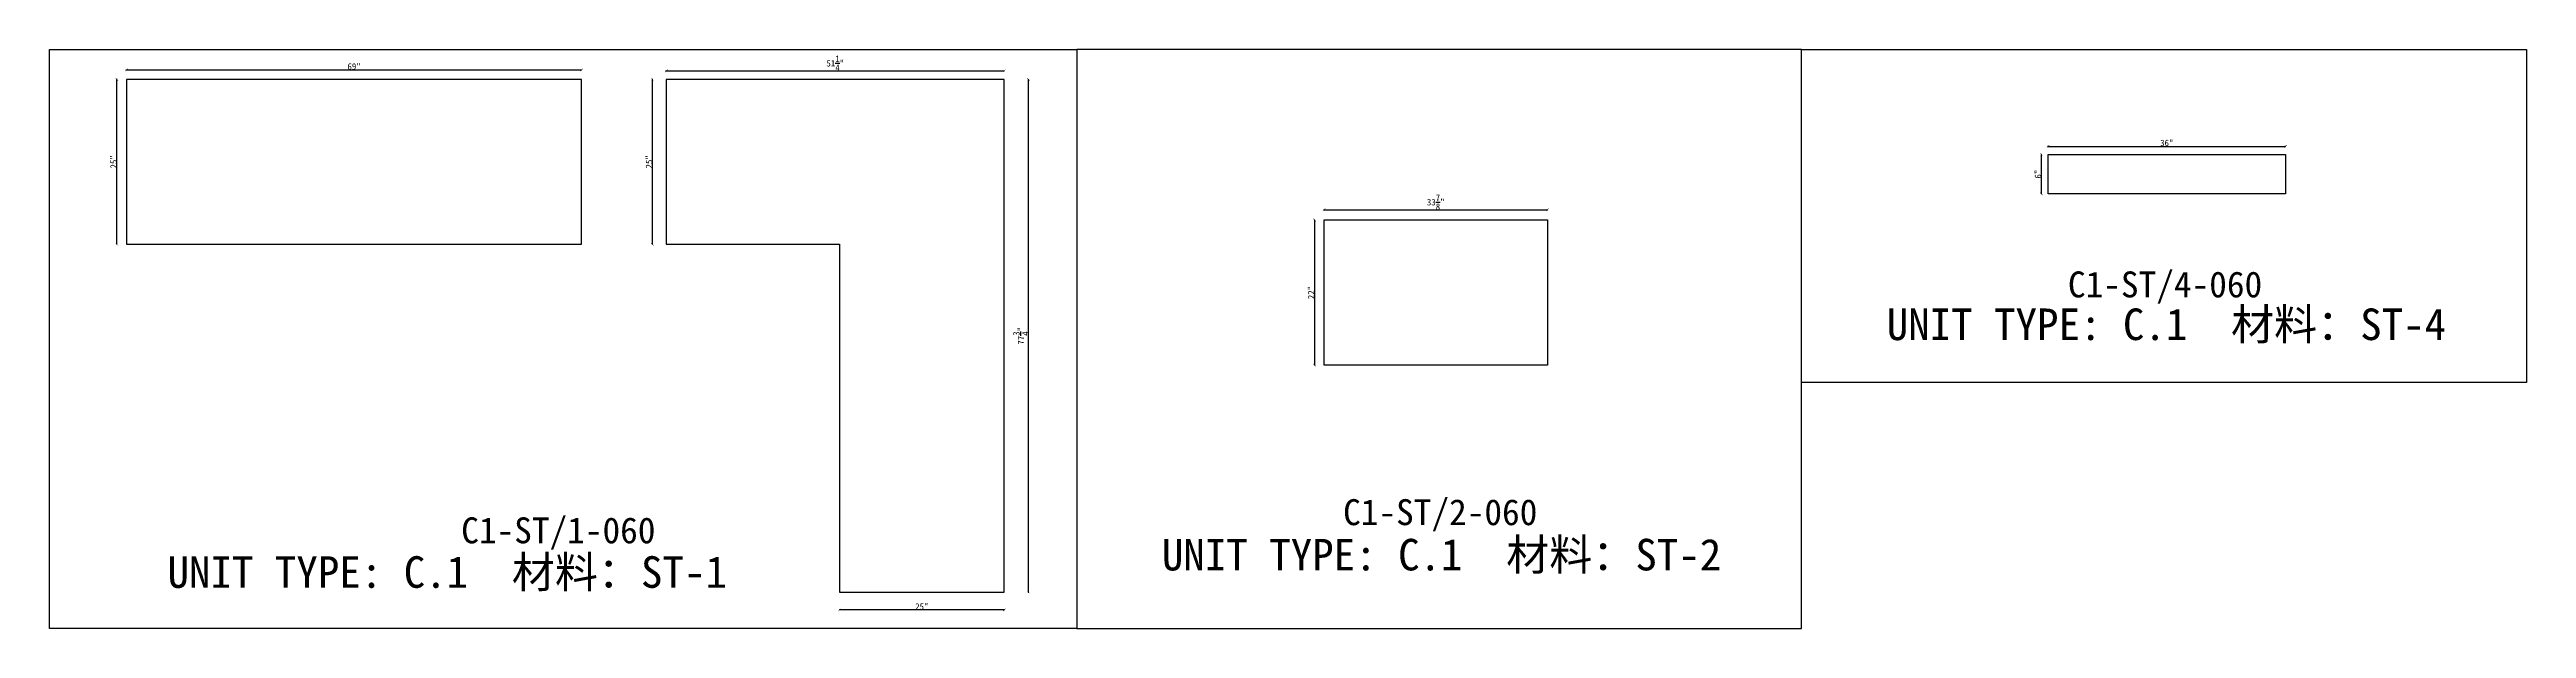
# Model space of a CAD drawing. Header units: millimetres. Extents: x -46966 to 138077, y -48408 to 2116.
# Drawn here: x 3188 to 12728, y -39941 to -37711 of the extents above; entities that cross this region are included whole.
import ezdxf
from ezdxf.enums import TextEntityAlignment as Align

# ---------------------------------------------------------------- set-up
doc = ezdxf.new("R2010")
doc.units = ezdxf.units.MM
doc.layers.add('PART_NUMBER', color=3, linetype='Continuous')
doc.styles.add('样式 1', font='')
doc.styles.get('样式 1').set_extended_font_data('NSimSun')
doc.dimstyles.new('副本 ISO-25', dxfattribs={"dimtxt": 25, "dimasz": 10, "dimexe": 1.5, "dimexo": 0.5, "dimtad": 1, "dimlfac": 0.03937, "dimlunit": 5, "dimtxsty": '样式 1', "dimblk": 'ARCHTICK', "dimcen": 2.5, "dimclrd": 256, "dimclrt": 1, "dimazin": 3, "dimtfac": 1, "dimtmove": 0, "dimatfit": 3, "dimfxlon": 1})

msp = doc.modelspace()

# ---------------------------------------------------------------- texts
at = {"style": '样式 1'}
for s, p in [('UNIT TYPE: C.1', (10263.906, -38830.294)), ('材料：ST-4', (11590.187, -38830.294)), ('材料：ST-2', (8798.313, -39717.473)), ('UNIT TYPE: C.1', (3641.946, -39784.426)), ('材料：ST-1', (4968.227, -39784.426)), ('UNIT TYPE: C.1', (7472.032, -39717.473))]:
    msp.add_text(s, height=121.5865, dxfattribs=at).set_placement(p)
at = {"layer": 'PART_NUMBER', "color": 3, "style": '样式 1'}
for s, p in [('C1-ST/4-060', (11336.142, -38615.968)), ('C1-ST/2-060', (8544.268, -39493.137)), ('C1-ST/1-060', (5147.386, -39563.137))]:
    msp.add_text(s, height=100, dxfattribs=at).set_placement(p, align=Align.MIDDLE_CENTER)

# ---------------------------------------------------------------- blocks, each defined once
blk = doc.blocks.new('_ArchTick')
at = {"color": 0, "linetype": 'ByBlock', "const_width": 0.15}
blk.add_lwpolyline([(-0.5, -0.5), (0.5, 0.5)], dxfattribs=at)
blk = doc.blocks.new('*D693')
at = {"color": 0, "lineweight": -2, "transparency": 16777216}
for p, q in [((3448.3, -37826.3), (3445.8, -37826.3)), ((3448.3, -38461.3), (3445.8, -38461.3))]:
    blk.add_line(p, q, dxfattribs=at)
at = {"lineweight": -2, "transparency": 16777216}
blk.add_line((3447.3, -38461.3), (3447.3, -37826.3), dxfattribs=at)
at = {"layer": 'Defpoints', "color": 0, "transparency": 16777216}
for p in [(3447.3, -37826.3), (3484.3, -37826.3), (3484.3, -38461.3)]:
    blk.add_point(p, dxfattribs=at)
at = {"lineweight": -2, "transparency": 16777216, "xscale": 10, "yscale": 10, "zscale": 10}
for p, rotation in [((3447.3, -37826.3), 90), ((3447.3, -38461.3), 270)]:
    blk.add_blockref('_ArchTick', p, dxfattribs=dict(at, rotation=rotation))
at = {"color": 1, "transparency": 16777216, "insert": (3434.2, -38143.8), "char_height": 25, "attachment_point": 5, "rotation": 90, "style": '样式 1'}
blk.add_mtext('\\A1;25"', dxfattribs=at)
blk = doc.blocks.new('*D694')
at = {"color": 0, "lineweight": -2, "transparency": 16777216}
for p, q in [((3484.3, -37791), (3484.3, -37788.5)), ((5236.9, -37791), (5236.9, -37788.5))]:
    blk.add_line(p, q, dxfattribs=at)
at = {"lineweight": -2, "transparency": 16777216}
blk.add_line((3484.3, -37790), (5236.9, -37790), dxfattribs=at)
at = {"layer": 'Defpoints', "color": 0, "transparency": 16777216}
for p in [(3484.3, -37826.3), (5236.9, -37790), (5236.9, -37826.3)]:
    blk.add_point(p, dxfattribs=at)
at = {"lineweight": -2, "transparency": 16777216, "xscale": 10, "yscale": 10, "zscale": 10, "rotation": 180}
blk.add_blockref('_ArchTick', (3484.3, -37790), dxfattribs=at)
at = {"lineweight": -2, "transparency": 16777216, "xscale": 10, "yscale": 10, "zscale": 10}
blk.add_blockref('_ArchTick', (5236.9, -37790), dxfattribs=at)
at = {"color": 1, "transparency": 16777216, "insert": (4360.6, -37776.9), "char_height": 25, "attachment_point": 5, "style": '样式 1'}
blk.add_mtext('\\A1;69"', dxfattribs=at)
blk = doc.blocks.new('*D695')
at = {"color": 0, "lineweight": -2, "transparency": 16777216}
for p, q in [((5563.2, -37794.2), (5563.2, -37791.7)), ((6864.9, -37794.2), (6864.9, -37791.7))]:
    blk.add_line(p, q, dxfattribs=at)
at = {"lineweight": -2, "transparency": 16777216}
blk.add_line((5563.2, -37793.2), (6864.9, -37793.2), dxfattribs=at)
at = {"layer": 'Defpoints', "color": 0, "transparency": 16777216}
for p in [(5563.2, -37826.3), (6864.9, -37793.2), (6864.9, -37826.3)]:
    blk.add_point(p, dxfattribs=at)
at = {"lineweight": -2, "transparency": 16777216, "xscale": 10, "yscale": 10, "zscale": 10, "rotation": 180}
blk.add_blockref('_ArchTick', (5563.2, -37793.2), dxfattribs=at)
at = {"lineweight": -2, "transparency": 16777216, "xscale": 10, "yscale": 10, "zscale": 10}
blk.add_blockref('_ArchTick', (6864.9, -37793.2), dxfattribs=at)
at = {"color": 1, "transparency": 16777216, "insert": (6214, -37764.2), "char_height": 25, "attachment_point": 5, "style": '样式 1'}
blk.add_mtext('\\A1;51{\\H1x;\\S1/4;}"', dxfattribs=at)
blk = doc.blocks.new('*D696')
at = {"color": 0, "lineweight": -2, "transparency": 16777216}
for p, q in [((5510.7, -37826.3), (5508.2, -37826.3)), ((5510.7, -38461.3), (5508.2, -38461.3))]:
    blk.add_line(p, q, dxfattribs=at)
at = {"lineweight": -2, "transparency": 16777216}
blk.add_line((5509.7, -38461.3), (5509.7, -37826.3), dxfattribs=at)
at = {"layer": 'Defpoints', "color": 0, "transparency": 16777216}
for p in [(5509.7, -37826.3), (5563.2, -37826.3), (5563.2, -38461.3)]:
    blk.add_point(p, dxfattribs=at)
at = {"lineweight": -2, "transparency": 16777216, "xscale": 10, "yscale": 10, "zscale": 10}
for p, rotation in [((5509.7, -37826.3), 90), ((5509.7, -38461.3), 270)]:
    blk.add_blockref('_ArchTick', p, dxfattribs=dict(at, rotation=rotation))
at = {"color": 1, "transparency": 16777216, "insert": (5496.6, -38143.8), "char_height": 25, "attachment_point": 5, "rotation": 90, "style": '样式 1'}
blk.add_mtext('\\A1;25"', dxfattribs=at)
blk = doc.blocks.new('*D689')
at = {"color": 0, "lineweight": -2, "transparency": 16777216}
for p, q in [((6229.9, -39868.6), (6229.9, -39871.1)), ((6864.9, -39868.6), (6864.9, -39871.1))]:
    blk.add_line(p, q, dxfattribs=at)
at = {"lineweight": -2, "transparency": 16777216}
blk.add_line((6864.9, -39869.6), (6229.9, -39869.6), dxfattribs=at)
at = {"layer": 'Defpoints', "color": 0, "transparency": 16777216}
for p in [(6229.9, -39801.2), (6229.9, -39869.6), (6864.9, -39801.2)]:
    blk.add_point(p, dxfattribs=at)
at = {"lineweight": -2, "transparency": 16777216, "xscale": 10, "yscale": 10, "zscale": 10, "rotation": 180}
blk.add_blockref('_ArchTick', (6229.9, -39869.6), dxfattribs=at)
at = {"lineweight": -2, "transparency": 16777216, "xscale": 10, "yscale": 10, "zscale": 10}
blk.add_blockref('_ArchTick', (6864.9, -39869.6), dxfattribs=at)
at = {"color": 1, "transparency": 16777216, "insert": (6547.4, -39856.5), "char_height": 25, "attachment_point": 5, "style": '样式 1'}
blk.add_mtext('\\A1;25"', dxfattribs=at)
blk = doc.blocks.new('*D690')
at = {"color": 0, "lineweight": -2, "transparency": 16777216}
for p, q in [((6957.1, -37826.3), (6959.6, -37826.3)), ((6957.1, -39801.2), (6959.6, -39801.2))]:
    blk.add_line(p, q, dxfattribs=at)
at = {"lineweight": -2, "transparency": 16777216}
blk.add_line((6958.1, -39801.2), (6958.1, -37826.3), dxfattribs=at)
at = {"layer": 'Defpoints', "color": 0, "transparency": 16777216}
for p in [(6864.9, -37826.3), (6958.1, -37826.3), (6864.9, -39801.2)]:
    blk.add_point(p, dxfattribs=at)
at = {"lineweight": -2, "transparency": 16777216, "xscale": 10, "yscale": 10, "zscale": 10}
for p, rotation in [((6958.1, -37826.3), 90), ((6958.1, -39801.2), 270)]:
    blk.add_blockref('_ArchTick', p, dxfattribs=dict(at, rotation=rotation))
at = {"color": 1, "transparency": 16777216, "insert": (6929, -38813.8), "char_height": 25, "attachment_point": 5, "rotation": 90, "style": '样式 1'}
blk.add_mtext('\\A1;77{\\H1x;\\S3/4;}"', dxfattribs=at)
blk = doc.blocks.new('*D691')
at = {"color": 0, "lineweight": -2, "transparency": 16777216}
for p, q in [((8096.8, -38329.4), (8096.8, -38326.9)), ((8957.2, -38329.4), (8957.2, -38326.9))]:
    blk.add_line(p, q, dxfattribs=at)
at = {"lineweight": -2, "transparency": 16777216}
blk.add_line((8096.8, -38328.4), (8957.2, -38328.4), dxfattribs=at)
at = {"layer": 'Defpoints', "color": 0, "transparency": 16777216}
for p in [(8957.2, -38328.4), (8096.8, -38367.9), (8957.2, -38367.9)]:
    blk.add_point(p, dxfattribs=at)
at = {"lineweight": -2, "transparency": 16777216, "xscale": 10, "yscale": 10, "zscale": 10, "rotation": 180}
blk.add_blockref('_ArchTick', (8096.8, -38328.4), dxfattribs=at)
at = {"lineweight": -2, "transparency": 16777216, "xscale": 10, "yscale": 10, "zscale": 10}
blk.add_blockref('_ArchTick', (8957.2, -38328.4), dxfattribs=at)
at = {"color": 1, "transparency": 16777216, "insert": (8527, -38299.3), "char_height": 25, "attachment_point": 5, "style": '样式 1'}
blk.add_mtext('\\A1;33{\\H1x;\\S7/8;}"', dxfattribs=at)
blk = doc.blocks.new('*D692')
at = {"color": 0, "lineweight": -2, "transparency": 16777216}
for p, q in [((8061.2, -38367.9), (8058.7, -38367.9)), ((8061.2, -38926.7), (8058.7, -38926.7))]:
    blk.add_line(p, q, dxfattribs=at)
at = {"lineweight": -2, "transparency": 16777216}
blk.add_line((8060.2, -38367.9), (8060.2, -38926.7), dxfattribs=at)
at = {"layer": 'Defpoints', "color": 0, "transparency": 16777216}
for p in [(8096.8, -38367.9), (8060.2, -38926.7), (8096.8, -38926.7)]:
    blk.add_point(p, dxfattribs=at)
at = {"lineweight": -2, "transparency": 16777216, "xscale": 10, "yscale": 10, "zscale": 10}
for p, rotation in [((8060.2, -38367.9), 90), ((8060.2, -38926.7), 270)]:
    blk.add_blockref('_ArchTick', p, dxfattribs=dict(at, rotation=rotation))
at = {"color": 1, "transparency": 16777216, "insert": (8047, -38647.3), "char_height": 25, "attachment_point": 5, "rotation": 90, "style": '样式 1'}
blk.add_mtext('\\A1;22"', dxfattribs=at)
blk = doc.blocks.new('*D697')
at = {"color": 0, "lineweight": -2, "transparency": 16777216}
for p, q in [((10885.6, -38085.3), (10885.6, -38082.8)), ((11800, -38085.3), (11800, -38082.8))]:
    blk.add_line(p, q, dxfattribs=at)
at = {"lineweight": -2, "transparency": 16777216}
blk.add_line((10885.6, -38084.3), (11800, -38084.3), dxfattribs=at)
at = {"layer": 'Defpoints', "color": 0, "transparency": 16777216}
for p in [(10885.6, -38115.1), (11800, -38084.3), (11800, -38115.1)]:
    blk.add_point(p, dxfattribs=at)
at = {"lineweight": -2, "transparency": 16777216, "xscale": 10, "yscale": 10, "zscale": 10, "rotation": 180}
blk.add_blockref('_ArchTick', (10885.6, -38084.3), dxfattribs=at)
at = {"lineweight": -2, "transparency": 16777216, "xscale": 10, "yscale": 10, "zscale": 10}
blk.add_blockref('_ArchTick', (11800, -38084.3), dxfattribs=at)
at = {"color": 1, "transparency": 16777216, "insert": (11342.8, -38071.2), "char_height": 25, "attachment_point": 5, "style": '样式 1'}
blk.add_mtext('\\A1;36"', dxfattribs=at)
blk = doc.blocks.new('*D698')
at = {"color": 0, "lineweight": -2, "transparency": 16777216}
for p, q in [((10860.8, -38115.1), (10858.3, -38115.1)), ((10860.8, -38267.5), (10858.3, -38267.5))]:
    blk.add_line(p, q, dxfattribs=at)
at = {"lineweight": -2, "transparency": 16777216}
blk.add_line((10859.8, -38267.5), (10859.8, -38115.1), dxfattribs=at)
at = {"layer": 'Defpoints', "color": 0, "transparency": 16777216}
for p in [(10859.8, -38115.1), (10885.6, -38115.1), (10885.6, -38267.5)]:
    blk.add_point(p, dxfattribs=at)
at = {"lineweight": -2, "transparency": 16777216, "xscale": 10, "yscale": 10, "zscale": 10}
for p, rotation in [((10859.8, -38115.1), 90), ((10859.8, -38267.5), 270)]:
    blk.add_blockref('_ArchTick', p, dxfattribs=dict(at, rotation=rotation))
at = {"color": 1, "transparency": 16777216, "insert": (10846.6, -38191.3), "char_height": 25, "attachment_point": 5, "rotation": 90, "style": '样式 1'}
blk.add_mtext('\\A1;6"', dxfattribs=at)

# ---------------------------------------------------------------- dimensions: what is measured, and where the dimension line sits
for base, p1, p2, picture, middle in [((5236.874, -37789.997), (3484.274, -37826.327), (5236.874, -37826.327), '*D694', (4360.574, -37776.872)), ((6864.919, -37793.195), (5563.169, -37826.327), (6864.919, -37826.327), '*D695', (6214.044, -37764.171)), ((11799.998, -38084.302), (10885.598, -38115.137), (11799.998, -38115.137), '*D697', (11342.798, -38071.177)), ((8957.228, -38328.442), (8096.803, -38367.869), (8957.228, -38367.869), '*D691', (8527.015, -38299.349)), ((6229.919, -39869.593), (6864.919, -39801.177), (6229.919, -39801.177), '*D689', (6547.419, -39856.468))]:
    dim = msp.add_linear_dim(base=base, p1=p1, p2=p2, dimstyle='副本 ISO-25')
    dim.commit()
    dim.dimension.update_dxf_attribs({"geometry": picture, "text_midpoint": middle})
for base, p1, p2, picture, middle in [((3447.334, -37826.327), (3484.274, -38461.327), (3484.274, -37826.327), '*D693', (3434.209, -38143.827)), ((5509.724, -37826.327), (5563.169, -38461.327), (5563.169, -37826.327), '*D696', (5496.599, -38143.827)), ((6958.141, -37826.327), (6864.919, -39801.177), (6864.919, -37826.327), '*D690', (6929.048, -38813.752)), ((10859.763, -38115.137), (10885.598, -38267.537), (10885.598, -38115.137), '*D698', (10846.638, -38191.337)), ((8060.157, -38926.669), (8096.803, -38367.869), (8096.803, -38926.669), '*D692', (8047.032, -38647.269))]:
    dim = msp.add_linear_dim(base=base, p1=p1, p2=p2, angle=90, dimstyle='副本 ISO-25')
    dim.commit()
    dim.dimension.update_dxf_attribs({"geometry": picture, "text_midpoint": middle})

# ---------------------------------------------------------------- linework, layer by layer
at = {"color": 1}
for points in [[(3187.523, -37711.401), (7144.404, -37711.401), (7144.404, -39940.968), (3187.523, -39940.968)], [(7144.404, -39940.968), (9936.279, -39940.968), (9936.279, -37711.401), (7144.404, -37711.401)], [(9936.279, -37711.401), (12728.153, -37711.401), (12728.153, -38993.799), (9936.279, -38993.799)]]:
    msp.add_lwpolyline(points, close=True, dxfattribs=at)
for points in [[(3484.274, -38461.327), (5236.874, -38461.327), (5236.874, -37826.327), (3484.274, -37826.327)], [(6864.919, -37826.327), (5563.169, -37826.327), (5563.169, -38461.327), (6229.919, -38461.327), (6229.919, -39801.177), (6864.919, -39801.177)], [(10885.598, -38115.137), (11799.998, -38115.137), (11799.998, -38267.537), (10885.598, -38267.537)], [(8096.803, -38367.869), (8957.228, -38367.869), (8957.228, -38926.669), (8096.803, -38926.669)]]:
    msp.add_lwpolyline(points, close=True)

msp.set_redraw_order([(e.dxf.handle, doc.entitydb.next_handle()) for e in msp.query("TEXT MTEXT ATTDEF DIMENSION ARC_DIMENSION")])  # texts and dimensions are drawn at this point

doc.saveas('drawing.dxf')
